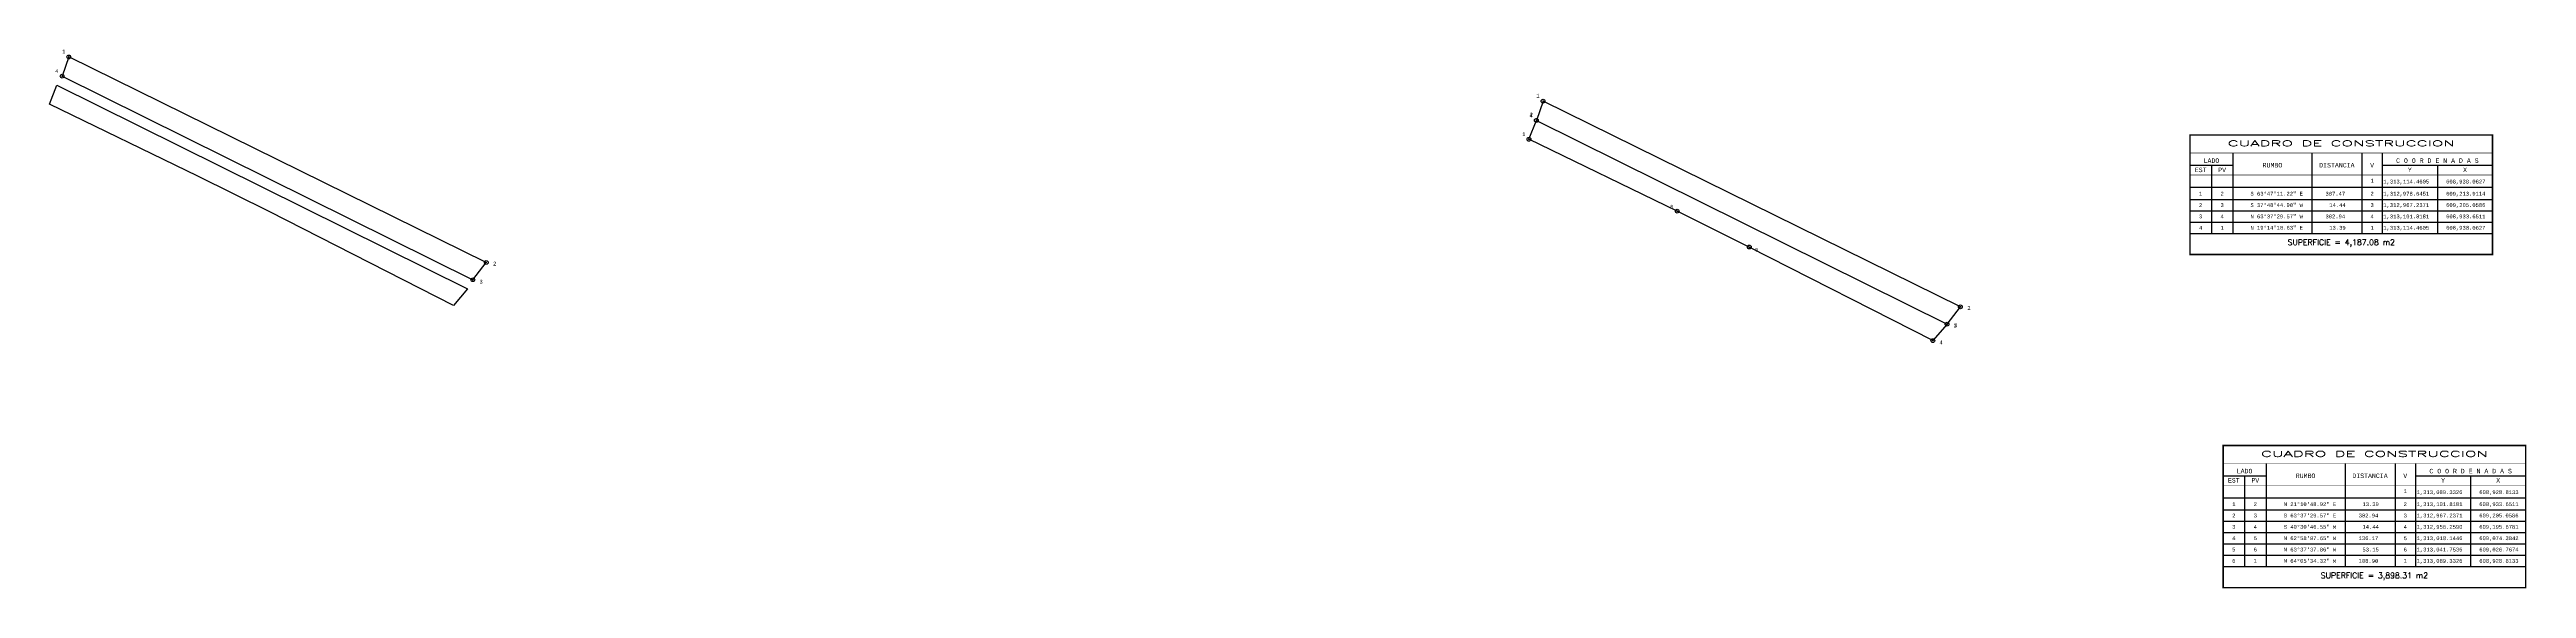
# Model space of a CAD drawing. Header units: millimetres. Extents: x 607951 to 609588, y 1312793 to 1313149.
import ezdxf
from ezdxf.enums import TextEntityAlignment as Align

# ---------------------------------------------------------------- set-up
doc = ezdxf.new("R2010")
doc.units = ezdxf.units.MM
doc.header["$PDMODE"] = 32
doc.header["$PDSIZE"] = 2.5
for name, color, linetype in [('CVL_CUADCON', 1, 'Continuous'), ('CVL_CUADCON_LIN', 8, 'Continuous'), ('CVL_CUADCON_TIT', 1, 'Continuous'), ('CVL_CUADCON_TX', 2, 'Continuous'), ('CVL_PUNTO', 2, 'Continuous'), ('CVL_PUNTO_NUM', 2, 'Continuous')]:
    doc.layers.add(name, color=color, linetype=linetype)
doc.styles.add('HUECA1', font='hueca1.shx')
doc.styles.add('MONOTXT4', font='monotxt4.shx')

msp = doc.modelspace()

# ---------------------------------------------------------------- linework, layer by layer
at = {"color": 7, "ltscale": 0.5, "flags": 128}
for points in [[(608230.9, 1312996.5), (608239.8, 1313007.9), (607963.9, 1313143.7), (607959.5, 1313131), (608230.9, 1312996.5)], [(607956, 1313125), (608227.4, 1312990.4), (608218.1, 1312979.5), (608096.8, 1313041.3), (608049.1, 1313065), (607951.2, 1313112.5), (607956, 1313125)], [(609205.1, 1312967.2), (609213.9, 1312978.6), (608938.1, 1313114.5), (608933.7, 1313101.8), (609205.1, 1312967.2)], [(608933.7, 1313101.8), (609205.1, 1312967.2), (609195.7, 1312956.3), (609074.4, 1313018.1), (609026.8, 1313041.8), (608928.8, 1313089.3), (608933.7, 1313101.8)]]:
    msp.add_lwpolyline(points, dxfattribs=at)
at = {"layer": 'CVL_CUADCON', "color": 1, "linetype": 'Continuous', "const_width": 1, "flags": 128}
for points in [[(609365.6, 1313092.1), (609565.6, 1313092.1), (609565.6, 1313013.2), (609365.6, 1313013.2)], [(609387.6, 1312887), (609587.5, 1312887), (609587.5, 1312793.1), (609387.6, 1312793.1)]]:
    msp.add_lwpolyline(points, close=True, dxfattribs=at)
at = {"layer": 'CVL_CUADCON', "color": 1, "linetype": 'Continuous', "const_width": 0.375, "flags": 128}
for points in [[(609365.6, 1313080.2), (609565.6, 1313080.2)], [(609365.6, 1313065.7), (609565.6, 1313065.7)], [(609365.6, 1313027.1), (609565.6, 1313027.1)], [(609387.6, 1312875.1), (609587.5, 1312875.1)], [(609387.6, 1312860.6), (609587.5, 1312860.6)], [(609387.6, 1312807), (609587.5, 1312807)]]:
    msp.add_lwpolyline(points, dxfattribs=at)
at = {"layer": 'CVL_CUADCON_LIN', "color": 8, "linetype": 'Continuous'}
for p, q in [((609365.6, 1313072.2), (609394, 1313072.2)), ((609379.8, 1313072.2), (609379.8, 1313027.1)), ((609394, 1313080.2), (609394, 1313027.1)), ((609446.1, 1313080.2), (609446.1, 1313027.1)), ((609479.3, 1313080.2), (609479.3, 1313027.1)), ((609492.7, 1313080.2), (609492.7, 1313027.1)), ((609492.7, 1313072.2), (609565.6, 1313072.2)), ((609529.2, 1313072.2), (609529.2, 1313027.1)), ((609365.6, 1313057.6), (609565.6, 1313057.6)), ((609365.6, 1313049.6), (609565.6, 1313049.6)), ((609365.6, 1313042.1), (609565.6, 1313042.1)), ((609365.6, 1313034.6), (609565.6, 1313034.6)), ((609365.6, 1313027.1), (609565.6, 1313027.1)), ((609415.9, 1312875.1), (609415.9, 1312807)), ((609468.1, 1312875.1), (609468.1, 1312807)), ((609501.2, 1312875.1), (609501.2, 1312807)), ((609514.6, 1312875.1), (609514.6, 1312807)), ((609387.6, 1312867), (609415.9, 1312867)), ((609401.7, 1312867), (609401.7, 1312807)), ((609514.6, 1312867), (609587.5, 1312867)), ((609551.1, 1312867), (609551.1, 1312807)), ((609387.6, 1312852.4), (609587.5, 1312852.4)), ((609387.6, 1312844.5), (609587.5, 1312844.5)), ((609387.6, 1312837), (609587.5, 1312837)), ((609387.6, 1312829.5), (609587.5, 1312829.5)), ((609387.6, 1312822), (609587.5, 1312822)), ((609387.6, 1312814.5), (609587.5, 1312814.5)), ((609387.6, 1312807), (609587.5, 1312807))]:
    msp.add_line(p, q, dxfattribs=at)
at = {"layer": 'CVL_PUNTO', "color": 2}
for p in [(607963.9, 1313143.7), (607959.5, 1313131), (608933.7, 1313101.8), (608938.1, 1313114.5), (608928.8, 1313089.3), (609026.8, 1313041.8), (608239.8, 1313007.9), (609074.4, 1313018.1), (608230.9, 1312996.5), (609213.9, 1312978.6), (609195.7, 1312956.3), (609205.1, 1312967.2), (609205.1, 1312967.2)]:
    msp.add_point(p, dxfattribs=at)

# ---------------------------------------------------------------- texts
at = {"layer": 'CVL_CUADCON_TIT', "color": 1, "style": 'HUECA1', "width": 1.758658}
for p, p2 in [((609390.6, 1313084.7), (609540.6, 1313084.7)), ((609412.6, 1312879.6), (609562.5, 1312879.6))]:
    msp.add_text('CUADRO DE CONSTRUCCION', height=3.75, dxfattribs=at).set_placement(p, p2, align=Align.FIT)
at = {"layer": 'CVL_CUADCON_TIT', "color": 1, "style": 'MONOTXT4'}
for s, p in [('EST', (609372.7, 1313067.6)), ('LADO', (609379.8, 1313073.7)), ('PV', (609386.9, 1313067.6)), ('C O O R D E N A D A S', (609529.1, 1313073.7)), ('Y', (609510.9, 1313067.6)), ('X', (609547.4, 1313067.6)), ('EST', (609394.6, 1312862.5)), ('LADO', (609401.7, 1312868.6)), ('PV', (609408.8, 1312862.5)), ('C O O R D E N A D A S', (609551.1, 1312868.6)), ('Y', (609532.9, 1312862.5)), ('X', (609569.3, 1312862.5))]:
    msp.add_text(s, height=3, dxfattribs=at).set_placement(p, align=Align.CENTER)
at = {"layer": 'CVL_CUADCON_TIT', "color": 1}
for s, height, style, p in [('RUMBO', 3, 'MONOTXT4', (609420.1, 1313072.2)), ('DISTANCIA', 3, 'MONOTXT4', (609462.7, 1313072.2)), ('V', 3, 'MONOTXT4', (609486, 1313072.2)), ('SUPERFICIE = 4,187.08 m2', 3.75, 'HUECA1', (609465.6, 1313020.7)), ('RUMBO', 3, 'MONOTXT4', (609442, 1312867)), ('DISTANCIA', 3, 'MONOTXT4', (609484.6, 1312867)), ('V', 3, 'MONOTXT4', (609507.9, 1312867)), ('SUPERFICIE = 3,898.31 m2', 3.75, 'HUECA1', (609487.5, 1312800.6))]:
    msp.add_text(s, height=height, dxfattribs=dict(at, style=style)).set_placement(p, align=Align.MIDDLE)
at = {"layer": 'CVL_CUADCON_TX', "color": 2, "style": 'MONOTXT4'}
for s, p in [('1', (609372.7, 1313052.1)), ('2', (609386.9, 1313052.1)), ('1', (609486, 1313060.7)), ('2', (609486, 1313052.1)), ('2', (609372.7, 1313044.6)), ('3', (609372.7, 1313037.1)), ('3', (609386.9, 1313044.6)), ('4', (609386.9, 1313037.1)), ('3', (609486, 1313044.6)), ('4', (609486, 1313037.1)), ('4', (609372.7, 1313029.6)), ('1', (609386.9, 1313029.6)), ('1', (609486, 1313029.6)), ('1', (609507.9, 1312855.6)), ('1', (609394.6, 1312847)), ('2', (609394.6, 1312839.5)), ('3', (609408.8, 1312839.5)), ('2', (609408.8, 1312847)), ('3', (609507.9, 1312839.5)), ('2', (609507.9, 1312847)), ('4', (609394.6, 1312824.5)), ('3', (609394.6, 1312832)), ('4', (609408.8, 1312832)), ('5', (609408.8, 1312824.5)), ('4', (609507.9, 1312832)), ('5', (609507.9, 1312824.5)), ('5', (609394.6, 1312817)), ('6', (609394.6, 1312809.5)), ('6', (609408.8, 1312817)), ('1', (609408.8, 1312809.5)), ('6', (609507.9, 1312817)), ('1', (609507.9, 1312809.5))]:
    msp.add_text(s, height=2.5, dxfattribs=at).set_placement(p, align=Align.CENTER)
for s, p in [('S 63%%d47\'11.22" E', (609405.6, 1313052.1)), ('307.47', (609455.2, 1313052.1)), ('1,313,114.4605', (609493.4, 1313060.1)), ('1,312,978.6451', (609493.4, 1313052.1)), ('608,938.0627', (609534.9, 1313060.1)), ('609,213.9114', (609534.9, 1313052.1)), ('S 37%%d48\'44.90" W', (609405.6, 1313044.6)), ('N 63%%d37\'29.57" W', (609405.6, 1313037.1)), ('302.94', (609455.2, 1313037.1)), ('14.44', (609457.7, 1313044.6)), ('1,312,967.2371', (609493.4, 1313044.6)), ('1,313,101.8181', (609493.4, 1313037.1)), ('609,205.0586', (609534.9, 1313044.6)), ('608,933.6511', (609534.9, 1313037.1)), ('N 19%%d14\'10.63" E', (609405.6, 1313029.6)), ('13.39', (609457.7, 1313029.6)), ('1,313,114.4605', (609493.4, 1313029.6)), ('608,938.0627', (609534.9, 1313029.6)), ('1,313,089.3326', (609515.4, 1312854.9)), ('608,928.8133', (609556.8, 1312854.9)), ('S 63%%d37\'29.57" E', (609427.6, 1312839.5)), ('N 21%%d10\'48.92" E', (609427.6, 1312847)), ('302.94', (609477.1, 1312839.5)), ('13.39', (609479.6, 1312847)), ('1,313,101.8181', (609515.4, 1312847)), ('1,312,967.2371', (609515.4, 1312839.5)), ('608,933.6511', (609556.8, 1312847)), ('609,205.0586', (609556.8, 1312839.5)), ('S 40%%d30\'46.55" W', (609427.6, 1312832)), ('N 62%%d58\'07.65" W', (609427.6, 1312824.5)), ('136.17', (609477.1, 1312824.5)), ('14.44', (609479.6, 1312832)), ('1,312,956.2590', (609515.4, 1312832)), ('1,313,018.1446', (609515.4, 1312824.5)), ('609,195.6781', (609556.8, 1312832)), ('609,074.3842', (609556.8, 1312824.5)), ('N 63%%d37\'37.86" W', (609427.6, 1312817)), ('N 64%%d05\'34.32" W', (609427.6, 1312809.5)), ('108.90', (609477.1, 1312809.5)), ('53.15', (609479.6, 1312817)), ('1,313,041.7536', (609515.4, 1312817)), ('1,313,089.3326', (609515.4, 1312809.5)), ('609,026.7674', (609556.8, 1312817)), ('608,928.8133', (609556.8, 1312809.5))]:
    msp.add_text(s, height=2.5, dxfattribs=at).set_placement(p)
at = {"layer": 'CVL_PUNTO_NUM', "color": 2, "style": 'MONOTXT4'}
for s, p in [('4', (607954.9, 1313133.1)), ('1', (607959.5, 1313146.1)), ('1', (608933.7, 1313116.9)), ('4', (608929.1, 1313103.8)), ('2', (608929.3, 1313104.3)), ('1', (608924.3, 1313091.4)), ('6', (609022.1, 1313043.5)), ('2', (608244.3, 1313005.9)), ('5', (609078.3, 1313015)), ('3', (608235.3, 1312994)), ('2', (609218.5, 1312976.6)), ('4', (609200.1, 1312953.9)), ('3', (609209.4, 1312964.8)), ('3', (609209.7, 1312965.3))]:
    msp.add_text(s, height=2.5, dxfattribs=at).set_placement(p)

doc.saveas('drawing.dxf')
